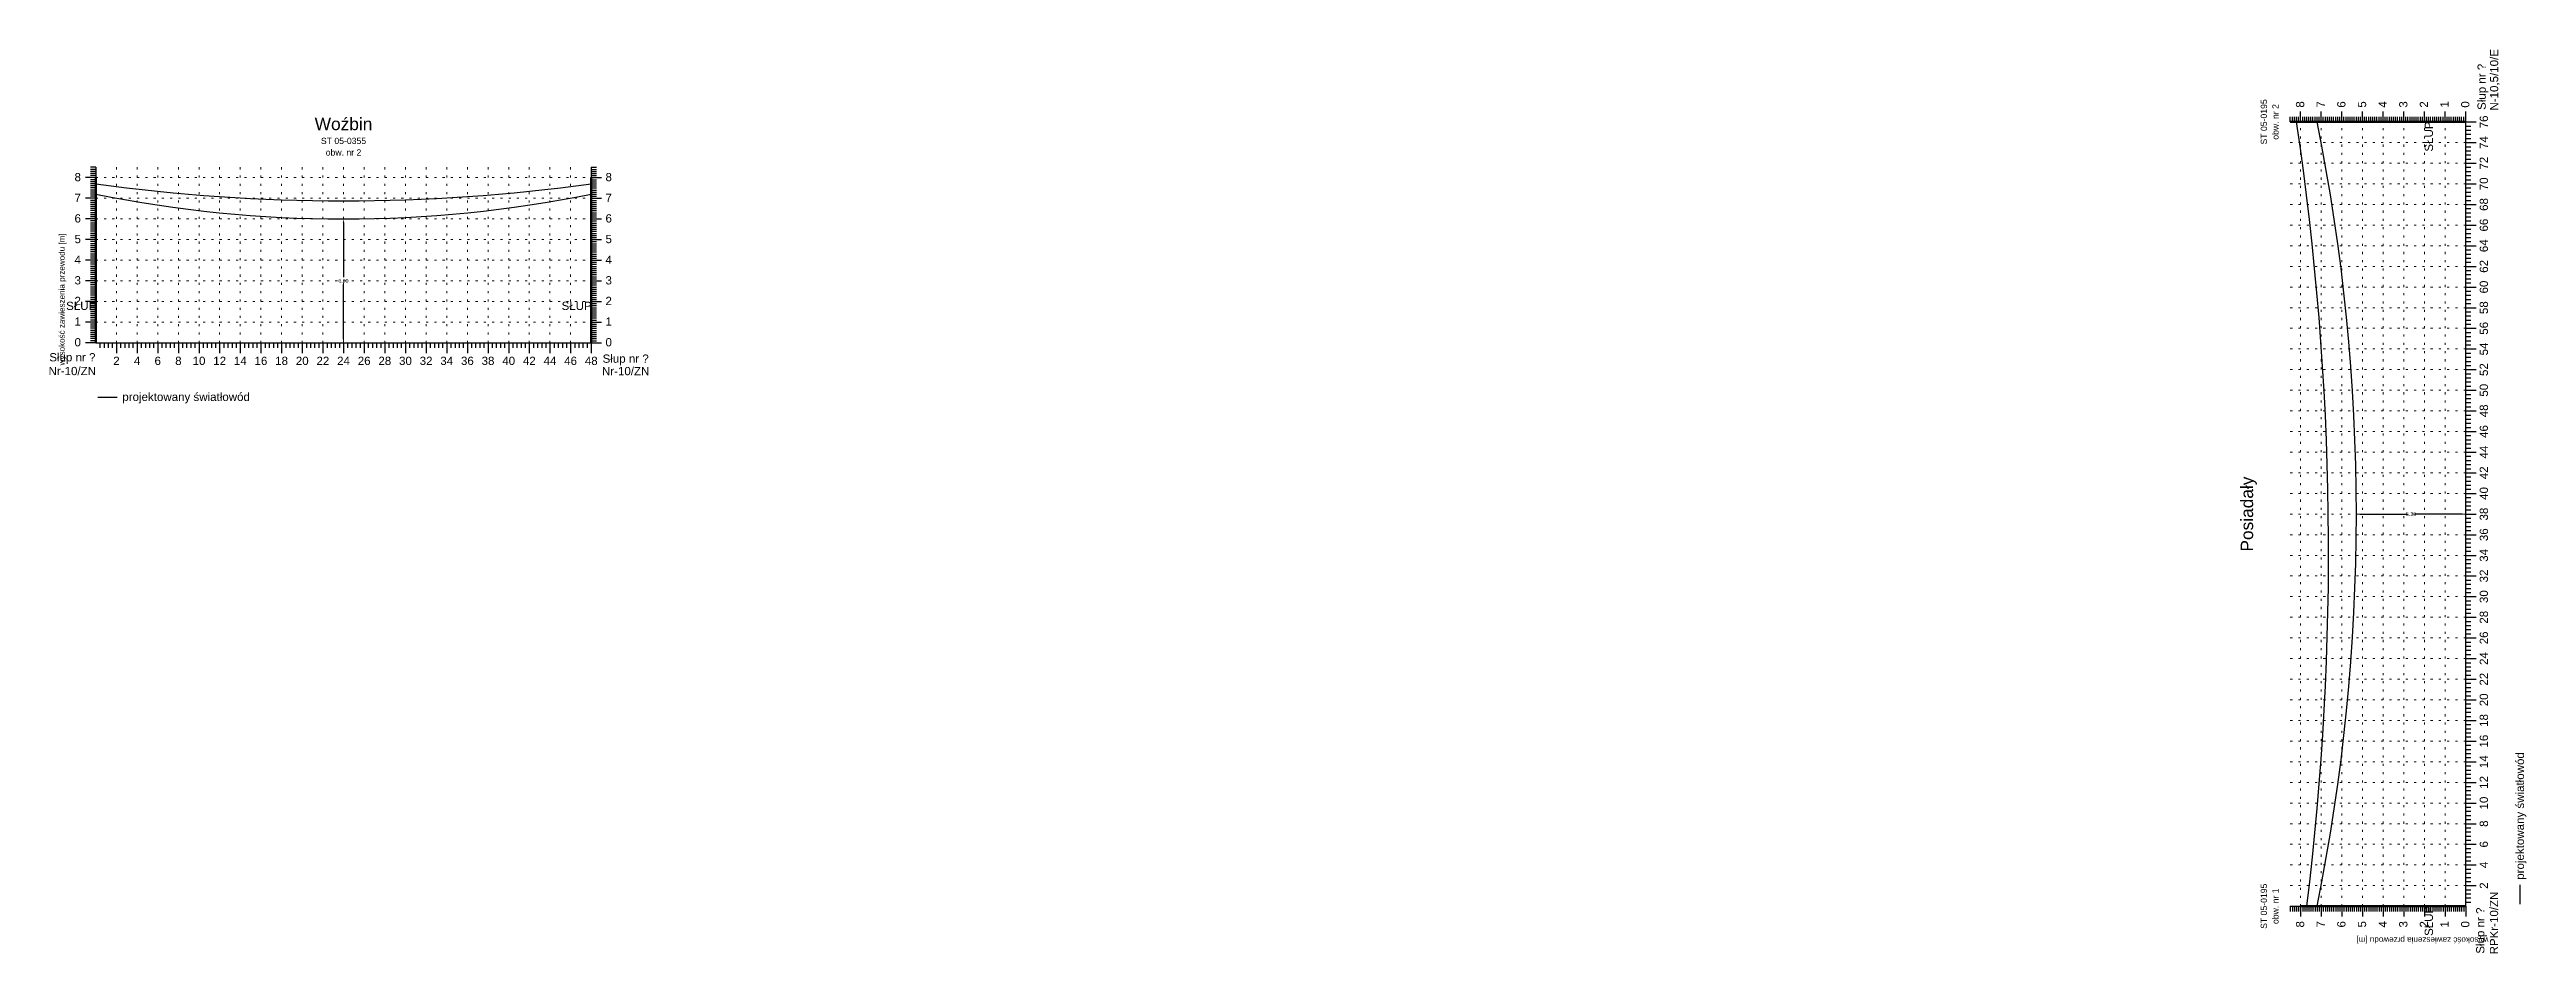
# Model space of a CAD drawing. Header units: inches. Extents: x -863 to 1426, y 1206 to 1480.
# Drawn here: x 1101 to 1221, y 1321.7 to 1365.5 of the extents above; entities that cross this region are included whole.
import ezdxf
from ezdxf.enums import TextEntityAlignment as Align

# ---------------------------------------------------------------- set-up
doc = ezdxf.new("R2010")
doc.units = ezdxf.units.IN
doc.header["$MEASUREMENT"] = 0
doc.linetypes.add('ACAD_ISO07W100', pattern=[3, 0, -3])
doc.layers.add('ramka', color=7, linetype='Continuous', plot=False)
doc.styles.get("Standard").update_dxf_attribs({"font": 'arial.ttf'})
doc.dimstyles.get("Standard").update_dxf_attribs({"dimtxt": 0.25, "dimasz": 0.18, "dimexe": 0.18, "dimexo": 0.0625, "dimgap": -0.09, "dimtad": 0, "dimtih": 1, "dimtoh": 1, "dimzin": 0, "dimdsep": 46, "dimtxsty": 'Standard', "dimcen": 0.09, "dimadec": 0, "dimazin": 0, "dimtfac": 1, "dimtofl": 0, "dimtmove": 0, "dimatfit": 3, "dimfxl": 1, "dimtolj": 1, "dimtzin": 0, "dimarcsym": 0})

msp = doc.modelspace()

# ---------------------------------------------------------------- texts
for s, p in [('N-10,5/10/E', (1219.662, 1362.56)), ('Słup nr ?', (1219.057, 1362.591)), ('8', (1210.262, 1362.701)), ('7', (1211.262, 1362.701)), ('6', (1212.262, 1362.701)), ('5', (1213.262, 1362.701)), ('4', (1214.262, 1362.701)), ('3', (1215.262, 1362.701)), ('2', (1216.262, 1362.701)), ('1', (1217.262, 1362.701)), ('0', (1218.262, 1362.701)), ('projektowany światłowód', (1220.908, 1325.296)), ('RPKr-10/ZN', (1219.657, 1321.677)), ('Słup nr ?', (1218.99, 1321.711))]:
    msp.add_text(s, height=0.4, rotation=90).set_placement(p)
for s, height, p in [('ST 05-0195', 0.3, (1208.458, 1362.011)), ('obw. nr 2', 0.3, (1209.018, 1362.011)), ('76', 0.4, (1219.164, 1362.011)), ('74', 0.4, (1219.164, 1361.011)), ('72', 0.4, (1219.164, 1360.011)), ('70', 0.4, (1219.164, 1359.011)), ('68', 0.4, (1219.164, 1358.011)), ('66', 0.4, (1219.164, 1357.011)), ('64', 0.4, (1219.164, 1356.011)), ('62', 0.4, (1219.164, 1355.011)), ('60', 0.4, (1219.164, 1354.011)), ('58', 0.4, (1219.164, 1353.011)), ('56', 0.4, (1219.164, 1352.011)), ('54', 0.4, (1219.164, 1351.011)), ('52', 0.4, (1219.164, 1350.011)), ('50', 0.4, (1219.164, 1349.011)), ('48', 0.4, (1219.164, 1348.011)), ('46', 0.4, (1219.164, 1347.011)), ('44', 0.4, (1219.164, 1346.011)), ('42', 0.4, (1219.164, 1345.011)), ('Posiadały', 0.6, (1207.788, 1343.011)), ('40', 0.4, (1219.164, 1344.011)), ('38', 0.4, (1219.164, 1343.011)), ('36', 0.4, (1219.164, 1342.011)), ('34', 0.4, (1219.164, 1341.011)), ('32', 0.4, (1219.164, 1340.011)), ('30', 0.4, (1219.164, 1339.011)), ('28', 0.4, (1219.164, 1338.011)), ('26', 0.4, (1219.164, 1337.011)), ('24', 0.4, (1219.164, 1336.011)), ('22', 0.4, (1219.164, 1335.011)), ('20', 0.4, (1219.164, 1334.011)), ('18', 0.4, (1219.164, 1333.011)), ('16', 0.4, (1219.164, 1332.011)), ('14', 0.4, (1219.164, 1331.011)), ('12', 0.4, (1219.164, 1330.011)), ('10', 0.4, (1219.164, 1329.011)), ('8', 0.4, (1219.164, 1328.011)), ('6', 0.4, (1219.164, 1327.011)), ('4', 0.4, (1219.164, 1326.011)), ('ST 05-0195', 0.3, (1208.458, 1324.011)), ('obw. nr 1', 0.3, (1209.018, 1324.011)), ('2', 0.4, (1219.164, 1325.011))]:
    msp.add_text(s, height=height, rotation=90).set_placement(p, align=Align.CENTER)
for s, height, p in [('Woźbin', 0.6, (1115.285, 1361.611)), ('ST 05-0355', 0.3, (1115.285, 1360.941)), ('obw. nr 2', 0.3, (1115.285, 1360.381)), ('2', 0.4, (1104.285, 1350.235)), ('4', 0.4, (1105.285, 1350.235)), ('6', 0.4, (1106.285, 1350.235)), ('8', 0.4, (1107.285, 1350.235)), ('10', 0.4, (1108.285, 1350.235)), ('12', 0.4, (1109.285, 1350.235)), ('14', 0.4, (1110.285, 1350.235)), ('16', 0.4, (1111.285, 1350.235)), ('18', 0.4, (1112.285, 1350.235)), ('20', 0.4, (1113.285, 1350.235)), ('22', 0.4, (1114.285, 1350.235)), ('24', 0.4, (1115.285, 1350.235)), ('26', 0.4, (1116.285, 1350.235)), ('28', 0.4, (1117.285, 1350.235)), ('30', 0.4, (1118.285, 1350.235)), ('32', 0.4, (1119.285, 1350.235)), ('34', 0.4, (1120.285, 1350.235)), ('36', 0.4, (1121.285, 1350.235)), ('38', 0.4, (1122.285, 1350.235)), ('40', 0.4, (1123.285, 1350.235)), ('42', 0.4, (1124.285, 1350.235)), ('44', 0.4, (1125.285, 1350.235)), ('46', 0.4, (1126.285, 1350.235)), ('48', 0.4, (1127.285, 1350.235))]:
    msp.add_text(s, height=height).set_placement(p, align=Align.CENTER)
for s, p in [('8', (1102.565, 1359.137)), ('7', (1102.565, 1358.137)), ('6', (1102.565, 1357.137)), ('5', (1102.565, 1356.137)), ('4', (1102.565, 1355.137)), ('3', (1102.565, 1354.137)), ('2', (1102.565, 1353.137)), ('1', (1102.565, 1352.137)), ('0', (1102.565, 1351.137))]:
    msp.add_text(s, height=0.4).set_placement(p, align=Align.RIGHT)
for s, p in [('8', (1127.975, 1359.137)), ('7', (1127.975, 1358.137)), ('6', (1127.975, 1357.137)), ('5', (1127.975, 1356.137)), ('4', (1127.975, 1355.137)), ('3', (1127.975, 1354.137)), ('2', (1127.975, 1353.137)), ('1', (1127.975, 1352.137)), ('0', (1127.975, 1351.137)), ('Nr-10/ZN', (1100.998, 1349.742)), ('Słup nr ?', (1101.032, 1350.409)), ('Nr-10/ZN', (1127.803, 1349.737)), ('Słup nr ?', (1127.834, 1350.342)), ('projektowany światłowód', (1104.57, 1348.491))]:
    msp.add_text(s, height=0.4).set_placement(p)
for s, p in [('8', (1210.262, 1323.291)), ('7', (1211.262, 1323.291)), ('6', (1212.262, 1323.291)), ('5', (1213.262, 1323.291)), ('4', (1214.262, 1323.291)), ('3', (1215.262, 1323.291)), ('2', (1216.262, 1323.291)), ('1', (1217.262, 1323.291)), ('0', (1218.262, 1323.291))]:
    msp.add_text(s, height=0.4, rotation=90).set_placement(p, align=Align.RIGHT)
at = {"attachment_point": 5}
for s, insert, char_height, width, rotation in [('SŁUP', (1216.302, 1361.303), 0.4, 1.537, 90), ('wysokość zawieszenia przewodu [m]', (1101.682, 1353.413), 0.28, 9.28, 90), ('SŁUP', (1216.302, 1323.303), 0.4, 1.537, 90), ('wysokość zawieszenia przewodu [m]', (1215.986, 1322.408), 0.28, 9.28, 180)]:
    msp.add_mtext(s, dxfattribs=dict(at, insert=insert, char_height=char_height, width=width, rotation=rotation))
at = {"char_height": 0.4, "width": 1.537, "attachment_point": 5}
for insert in [(1102.577, 1353.097), (1126.577, 1353.097)]:
    msp.add_mtext('SŁUP', dxfattribs=dict(at, insert=insert))

# ---------------------------------------------------------------- blocks, each defined once
blk = doc.blocks.new('*D23')
at = {"color": 0, "lineweight": -2}
for p, q in [((1115.28, 1357.13), (1115.28, 1354.49)), ((1115.34, 1357.31), (1115.46, 1357.31)), ((1115.28, 1351.49), (1115.28, 1354.13)), ((1115.19, 1351.31), (1115.46, 1351.31))]:
    blk.add_line(p, q, dxfattribs=at)
at = {"color": 0}
for points in [[(1115.31, 1357.13), (1115.25, 1357.13), (1115.28, 1357.31)], [(1115.31, 1351.49), (1115.25, 1351.49), (1115.28, 1351.31)]]:
    blk.add_solid(points, dxfattribs=at)
at = {"layer": 'Defpoints', "color": 0}
for p in [(1115.28, 1357.31), (1115.13, 1351.31), (1115.28, 1351.31)]:
    blk.add_point(p, dxfattribs=at)
at = {"color": 0, "lineweight": 25, "insert": (1115.28, 1354.31), "char_height": 0.18, "attachment_point": 5}
blk.add_mtext('\\A1;6.00', dxfattribs=at)
blk = doc.blocks.new('*D24')
at = {"color": 0, "lineweight": -2}
for p, q in [((1212.79, 1343.07), (1212.79, 1343.19)), ((1212.97, 1343.01), (1215.26, 1343.01)), ((1217.91, 1343.01), (1215.62, 1343.01)), ((1218.09, 1342.92), (1218.09, 1343.19))]:
    blk.add_line(p, q, dxfattribs=at)
at = {"color": 0}
for points in [[(1212.97, 1343.04), (1212.97, 1342.98), (1212.79, 1343.01)], [(1217.91, 1343.04), (1217.91, 1342.98), (1218.09, 1343.01)]]:
    blk.add_solid(points, dxfattribs=at)
at = {"layer": 'Defpoints', "color": 0}
for p in [(1212.79, 1343), (1218.09, 1343.01), (1218.09, 1342.85)]:
    blk.add_point(p, dxfattribs=at)
at = {"color": 0, "lineweight": 25, "insert": (1215.44, 1343.01), "char_height": 0.18, "attachment_point": 5}
blk.add_mtext('\\A1;5.30', dxfattribs=at)

# ---------------------------------------------------------------- dimensions: what is measured, and where the dimension line sits
at = {"lineweight": 25}
for base, p1, p2, angle, text, picture, middle in [((1115.285, 1351.311), (1115.277, 1357.311), (1115.127, 1351.311), 90, '6.00', '*D23', (1115.285, 1354.311)), ((1218.088, 1343.011), (1212.788, 1343.003), (1218.088, 1342.853), 180, '5.30', '*D24', (1215.438, 1343.011))]:
    dim = msp.add_linear_dim(base=base, p1=p1, p2=p2, angle=angle, text=text, dimstyle='Standard', dxfattribs=at)
    dim.commit()
    dim.dimension.update_dxf_attribs({"geometry": picture, "text_midpoint": middle})

# ---------------------------------------------------------------- linework, layer by layer
for p, q in [((1209.588, 1362.011), (1209.588, 1362.261)), ((1209.588, 1362.011), (1218.088, 1362.011)), ((1209.688, 1362.011), (1209.688, 1362.261)), ((1209.788, 1362.011), (1209.788, 1362.261)), ((1209.888, 1362.011), (1209.888, 1362.261)), ((1209.988, 1362.011), (1209.988, 1362.261)), ((1210.088, 1362.011), (1210.088, 1362.511)), ((1210.188, 1362.011), (1210.188, 1362.261)), ((1210.288, 1362.011), (1210.288, 1362.261)), ((1210.388, 1362.011), (1210.388, 1362.261)), ((1210.488, 1362.011), (1210.488, 1362.261)), ((1210.588, 1362.011), (1210.588, 1362.261)), ((1210.688, 1362.011), (1210.688, 1362.261)), ((1210.788, 1362.011), (1210.788, 1362.261)), ((1210.888, 1362.011), (1210.888, 1362.261)), ((1210.988, 1362.011), (1210.988, 1362.261)), ((1211.088, 1362.011), (1211.088, 1362.511)), ((1211.188, 1362.011), (1211.188, 1362.261)), ((1211.288, 1362.011), (1211.288, 1362.261)), ((1211.388, 1362.011), (1211.388, 1362.261)), ((1211.488, 1362.011), (1211.488, 1362.261)), ((1211.588, 1362.011), (1211.588, 1362.261)), ((1211.688, 1362.011), (1211.688, 1362.261)), ((1211.788, 1362.011), (1211.788, 1362.261)), ((1211.888, 1362.011), (1211.888, 1362.261)), ((1211.988, 1362.011), (1211.988, 1362.261)), ((1212.088, 1362.011), (1212.088, 1362.511)), ((1212.188, 1362.011), (1212.188, 1362.261)), ((1212.288, 1362.011), (1212.288, 1362.261)), ((1212.388, 1362.011), (1212.388, 1362.261)), ((1212.488, 1362.011), (1212.488, 1362.261)), ((1212.588, 1362.011), (1212.588, 1362.261)), ((1212.688, 1362.011), (1212.688, 1362.261)), ((1212.788, 1362.011), (1212.788, 1362.261)), ((1212.888, 1362.011), (1212.888, 1362.261)), ((1212.988, 1362.011), (1212.988, 1362.261)), ((1213.088, 1362.011), (1213.088, 1362.511)), ((1213.188, 1362.011), (1213.188, 1362.261)), ((1213.288, 1362.011), (1213.288, 1362.261)), ((1213.388, 1362.011), (1213.388, 1362.261)), ((1213.488, 1362.011), (1213.488, 1362.261)), ((1213.588, 1362.011), (1213.588, 1362.261)), ((1213.688, 1362.011), (1213.688, 1362.261)), ((1213.788, 1362.011), (1213.788, 1362.261)), ((1213.888, 1362.011), (1213.888, 1362.261)), ((1213.988, 1362.011), (1213.988, 1362.261)), ((1214.088, 1362.011), (1214.088, 1362.511)), ((1214.188, 1362.011), (1214.188, 1362.261)), ((1214.288, 1362.011), (1214.288, 1362.261)), ((1214.388, 1362.011), (1214.388, 1362.261)), ((1214.488, 1362.011), (1214.488, 1362.261)), ((1214.588, 1362.011), (1214.588, 1362.261)), ((1214.688, 1362.011), (1214.688, 1362.261)), ((1214.788, 1362.011), (1214.788, 1362.261)), ((1214.888, 1362.011), (1214.888, 1362.261)), ((1214.988, 1362.011), (1214.988, 1362.261)), ((1215.088, 1362.011), (1215.088, 1362.511)), ((1215.188, 1362.011), (1215.188, 1362.261)), ((1215.288, 1362.011), (1215.288, 1362.261)), ((1215.388, 1362.011), (1215.388, 1362.261)), ((1215.488, 1362.011), (1215.488, 1362.261)), ((1215.588, 1362.011), (1215.588, 1362.261)), ((1215.688, 1362.011), (1215.688, 1362.261)), ((1215.788, 1362.011), (1215.788, 1362.261)), ((1215.888, 1362.011), (1215.888, 1362.261)), ((1215.988, 1362.011), (1215.988, 1362.261)), ((1216.088, 1362.011), (1216.088, 1362.511)), ((1216.188, 1362.011), (1216.188, 1362.261)), ((1216.288, 1362.011), (1216.288, 1362.261)), ((1216.388, 1362.011), (1216.388, 1362.261)), ((1216.488, 1362.011), (1216.488, 1362.261)), ((1216.588, 1362.011), (1216.588, 1362.261)), ((1216.688, 1362.011), (1216.688, 1362.261)), ((1216.788, 1362.011), (1216.788, 1362.261)), ((1216.888, 1362.011), (1216.888, 1362.261)), ((1216.988, 1362.011), (1216.988, 1362.261)), ((1217.088, 1362.011), (1217.088, 1362.511)), ((1217.188, 1362.011), (1217.188, 1362.261)), ((1217.288, 1362.011), (1217.288, 1362.261)), ((1217.388, 1362.011), (1217.388, 1362.261)), ((1217.488, 1362.011), (1217.488, 1362.261)), ((1217.588, 1362.011), (1217.588, 1362.261)), ((1217.688, 1362.011), (1217.688, 1362.261)), ((1217.788, 1362.011), (1217.788, 1362.261)), ((1217.888, 1362.011), (1217.888, 1362.261)), ((1217.988, 1362.011), (1217.988, 1362.261)), ((1218.088, 1362.011), (1218.088, 1362.511)), ((1218.088, 1324.011), (1218.088, 1362.011)), ((1218.088, 1362.011), (1218.588, 1362.011)), ((1218.088, 1361.811), (1218.338, 1361.811)), ((1218.088, 1361.611), (1218.338, 1361.611)), ((1218.088, 1361.411), (1218.338, 1361.411)), ((1218.088, 1361.211), (1218.338, 1361.211)), ((1218.088, 1361.011), (1218.588, 1361.011)), ((1218.088, 1360.811), (1218.338, 1360.811)), ((1103.285, 1359.811), (1103.035, 1359.811)), ((1103.285, 1359.711), (1103.035, 1359.711)), ((1103.285, 1359.611), (1103.035, 1359.611)), ((1103.285, 1359.511), (1103.035, 1359.511)), ((1103.285, 1359.811), (1103.285, 1351.311)), ((1127.285, 1359.811), (1127.285, 1351.311)), ((1127.285, 1359.811), (1127.535, 1359.811)), ((1127.285, 1359.711), (1127.535, 1359.711)), ((1127.285, 1359.611), (1127.535, 1359.611)), ((1127.285, 1359.511), (1127.535, 1359.511)), ((1218.088, 1360.611), (1218.338, 1360.611)), ((1218.088, 1360.411), (1218.338, 1360.411)), ((1218.088, 1360.211), (1218.338, 1360.211)), ((1218.088, 1360.011), (1218.588, 1360.011)), ((1218.088, 1359.811), (1218.338, 1359.811)), ((1218.088, 1359.611), (1218.338, 1359.611)), ((1103.285, 1359.311), (1102.785, 1359.311)), ((1103.285, 1358.311), (1102.785, 1358.311)), ((1103.285, 1359.411), (1103.035, 1359.411)), ((1103.285, 1359.211), (1103.035, 1359.211)), ((1103.285, 1359.111), (1103.035, 1359.111)), ((1103.285, 1359.011), (1103.035, 1359.011)), ((1103.285, 1358.911), (1103.035, 1358.911)), ((1103.285, 1358.811), (1103.035, 1358.811)), ((1103.285, 1358.711), (1103.035, 1358.711)), ((1103.285, 1358.611), (1103.035, 1358.611)), ((1103.285, 1358.511), (1103.035, 1358.511)), ((1103.285, 1358.411), (1103.035, 1358.411)), ((1127.285, 1359.411), (1127.535, 1359.411)), ((1127.285, 1359.311), (1127.785, 1359.311)), ((1127.285, 1359.211), (1127.535, 1359.211)), ((1127.285, 1359.111), (1127.535, 1359.111)), ((1127.285, 1359.011), (1127.535, 1359.011)), ((1127.285, 1358.911), (1127.535, 1358.911)), ((1127.285, 1358.811), (1127.535, 1358.811)), ((1127.285, 1358.711), (1127.535, 1358.711)), ((1127.285, 1358.611), (1127.535, 1358.611)), ((1127.285, 1358.511), (1127.535, 1358.511)), ((1127.285, 1358.411), (1127.535, 1358.411)), ((1127.285, 1358.311), (1127.785, 1358.311)), ((1218.088, 1359.411), (1218.338, 1359.411)), ((1218.088, 1359.211), (1218.338, 1359.211)), ((1218.088, 1359.011), (1218.588, 1359.011)), ((1218.088, 1358.811), (1218.338, 1358.811)), ((1218.088, 1358.611), (1218.338, 1358.611)), ((1218.088, 1358.411), (1218.338, 1358.411)), ((1103.285, 1357.311), (1102.785, 1357.311)), ((1103.285, 1358.211), (1103.035, 1358.211)), ((1103.285, 1358.111), (1103.035, 1358.111)), ((1103.285, 1358.011), (1103.035, 1358.011)), ((1103.285, 1357.911), (1103.035, 1357.911)), ((1103.285, 1357.811), (1103.035, 1357.811)), ((1103.285, 1357.711), (1103.035, 1357.711)), ((1103.285, 1357.611), (1103.035, 1357.611)), ((1103.285, 1357.511), (1103.035, 1357.511)), ((1103.285, 1357.411), (1103.035, 1357.411)), ((1103.285, 1357.211), (1103.035, 1357.211)), ((1103.285, 1357.111), (1103.035, 1357.111)), ((1127.285, 1358.211), (1127.535, 1358.211)), ((1127.285, 1358.111), (1127.535, 1358.111)), ((1127.285, 1358.011), (1127.535, 1358.011)), ((1127.285, 1357.911), (1127.535, 1357.911)), ((1127.285, 1357.811), (1127.535, 1357.811)), ((1127.285, 1357.711), (1127.535, 1357.711)), ((1127.285, 1357.611), (1127.535, 1357.611)), ((1127.285, 1357.511), (1127.535, 1357.511)), ((1127.285, 1357.411), (1127.535, 1357.411)), ((1127.285, 1357.311), (1127.785, 1357.311)), ((1127.285, 1357.211), (1127.535, 1357.211)), ((1127.285, 1357.111), (1127.535, 1357.111)), ((1218.088, 1358.211), (1218.338, 1358.211)), ((1218.088, 1358.011), (1218.588, 1358.011)), ((1218.088, 1357.811), (1218.338, 1357.811)), ((1218.088, 1357.611), (1218.338, 1357.611)), ((1218.088, 1357.411), (1218.338, 1357.411)), ((1218.088, 1357.211), (1218.338, 1357.211)), ((1103.285, 1356.311), (1102.785, 1356.311)), ((1103.285, 1357.011), (1103.035, 1357.011)), ((1103.285, 1356.911), (1103.035, 1356.911)), ((1103.285, 1356.811), (1103.035, 1356.811)), ((1103.285, 1356.711), (1103.035, 1356.711)), ((1103.285, 1356.611), (1103.035, 1356.611)), ((1103.285, 1356.511), (1103.035, 1356.511)), ((1103.285, 1356.411), (1103.035, 1356.411)), ((1103.285, 1356.211), (1103.035, 1356.211)), ((1103.285, 1356.111), (1103.035, 1356.111)), ((1103.285, 1356.011), (1103.035, 1356.011)), ((1103.285, 1355.911), (1103.035, 1355.911)), ((1127.285, 1357.011), (1127.535, 1357.011)), ((1127.285, 1356.911), (1127.535, 1356.911)), ((1127.285, 1356.811), (1127.535, 1356.811)), ((1127.285, 1356.711), (1127.535, 1356.711)), ((1127.285, 1356.611), (1127.535, 1356.611)), ((1127.285, 1356.511), (1127.535, 1356.511)), ((1127.285, 1356.411), (1127.535, 1356.411)), ((1127.285, 1356.311), (1127.785, 1356.311)), ((1127.285, 1356.211), (1127.535, 1356.211)), ((1127.285, 1356.111), (1127.535, 1356.111)), ((1127.285, 1356.011), (1127.535, 1356.011)), ((1127.285, 1355.911), (1127.535, 1355.911)), ((1218.088, 1357.011), (1218.588, 1357.011)), ((1218.088, 1356.811), (1218.338, 1356.811)), ((1218.088, 1356.611), (1218.338, 1356.611)), ((1218.088, 1356.411), (1218.338, 1356.411)), ((1218.088, 1356.211), (1218.338, 1356.211)), ((1218.088, 1356.011), (1218.588, 1356.011)), ((1103.285, 1355.311), (1102.785, 1355.311)), ((1103.285, 1355.811), (1103.035, 1355.811)), ((1103.285, 1355.711), (1103.035, 1355.711)), ((1103.285, 1355.611), (1103.035, 1355.611)), ((1103.285, 1355.511), (1103.035, 1355.511)), ((1103.285, 1355.411), (1103.035, 1355.411)), ((1103.285, 1355.211), (1103.035, 1355.211)), ((1103.285, 1355.111), (1103.035, 1355.111)), ((1103.285, 1355.011), (1103.035, 1355.011)), ((1103.285, 1354.911), (1103.035, 1354.911)), ((1103.285, 1354.811), (1103.035, 1354.811)), ((1103.285, 1354.711), (1103.035, 1354.711)), ((1127.285, 1355.811), (1127.535, 1355.811)), ((1127.285, 1355.711), (1127.535, 1355.711)), ((1127.285, 1355.611), (1127.535, 1355.611)), ((1127.285, 1355.511), (1127.535, 1355.511)), ((1127.285, 1355.411), (1127.535, 1355.411)), ((1127.285, 1355.311), (1127.785, 1355.311)), ((1127.285, 1355.211), (1127.535, 1355.211)), ((1127.285, 1355.111), (1127.535, 1355.111)), ((1127.285, 1355.011), (1127.535, 1355.011)), ((1127.285, 1354.911), (1127.535, 1354.911)), ((1127.285, 1354.811), (1127.535, 1354.811)), ((1127.285, 1354.711), (1127.535, 1354.711)), ((1218.088, 1355.811), (1218.338, 1355.811)), ((1218.088, 1355.611), (1218.338, 1355.611)), ((1218.088, 1355.411), (1218.338, 1355.411)), ((1218.088, 1355.211), (1218.338, 1355.211)), ((1218.088, 1355.011), (1218.588, 1355.011)), ((1218.088, 1354.811), (1218.338, 1354.811)), ((1103.285, 1354.311), (1102.785, 1354.311)), ((1103.285, 1354.611), (1103.035, 1354.611)), ((1103.285, 1354.511), (1103.035, 1354.511)), ((1103.285, 1354.411), (1103.035, 1354.411)), ((1103.285, 1354.211), (1103.035, 1354.211)), ((1103.285, 1354.111), (1103.035, 1354.111)), ((1103.285, 1354.011), (1103.035, 1354.011)), ((1103.285, 1353.911), (1103.035, 1353.911)), ((1103.285, 1353.811), (1103.035, 1353.811)), ((1103.285, 1353.711), (1103.035, 1353.711)), ((1103.285, 1353.611), (1103.035, 1353.611)), ((1103.285, 1353.511), (1103.035, 1353.511)), ((1127.285, 1354.611), (1127.535, 1354.611)), ((1127.285, 1354.511), (1127.535, 1354.511)), ((1127.285, 1354.411), (1127.535, 1354.411)), ((1127.285, 1354.311), (1127.785, 1354.311)), ((1127.285, 1354.211), (1127.535, 1354.211)), ((1127.285, 1354.111), (1127.535, 1354.111)), ((1127.285, 1354.011), (1127.535, 1354.011)), ((1127.285, 1353.911), (1127.535, 1353.911)), ((1127.285, 1353.811), (1127.535, 1353.811)), ((1127.285, 1353.711), (1127.535, 1353.711)), ((1127.285, 1353.611), (1127.535, 1353.611)), ((1127.285, 1353.511), (1127.535, 1353.511)), ((1218.088, 1354.611), (1218.338, 1354.611)), ((1218.088, 1354.411), (1218.338, 1354.411)), ((1218.088, 1354.211), (1218.338, 1354.211)), ((1218.088, 1354.011), (1218.588, 1354.011)), ((1218.088, 1353.811), (1218.338, 1353.811)), ((1218.088, 1353.611), (1218.338, 1353.611)), ((1103.285, 1353.311), (1102.785, 1353.311)), ((1103.285, 1352.311), (1102.785, 1352.311)), ((1103.285, 1353.411), (1103.035, 1353.411)), ((1103.285, 1353.211), (1103.035, 1353.211)), ((1103.285, 1353.111), (1103.035, 1353.111)), ((1103.285, 1353.011), (1103.035, 1353.011)), ((1103.285, 1352.911), (1103.035, 1352.911)), ((1103.285, 1352.811), (1103.035, 1352.811)), ((1103.285, 1352.711), (1103.035, 1352.711)), ((1103.285, 1352.611), (1103.035, 1352.611)), ((1103.285, 1352.511), (1103.035, 1352.511)), ((1103.285, 1352.411), (1103.035, 1352.411)), ((1127.285, 1353.411), (1127.535, 1353.411)), ((1127.285, 1353.311), (1127.785, 1353.311)), ((1127.285, 1353.211), (1127.535, 1353.211)), ((1127.285, 1353.111), (1127.535, 1353.111)), ((1127.285, 1353.011), (1127.535, 1353.011)), ((1127.285, 1352.911), (1127.535, 1352.911)), ((1127.285, 1352.811), (1127.535, 1352.811)), ((1127.285, 1352.711), (1127.535, 1352.711)), ((1127.285, 1352.611), (1127.535, 1352.611)), ((1127.285, 1352.511), (1127.535, 1352.511)), ((1127.285, 1352.411), (1127.535, 1352.411)), ((1127.285, 1352.311), (1127.785, 1352.311)), ((1218.088, 1353.411), (1218.338, 1353.411)), ((1218.088, 1353.211), (1218.338, 1353.211)), ((1218.088, 1353.011), (1218.588, 1353.011)), ((1218.088, 1352.811), (1218.338, 1352.811)), ((1218.088, 1352.611), (1218.338, 1352.611)), ((1218.088, 1352.411), (1218.338, 1352.411)), ((1103.285, 1351.311), (1102.785, 1351.311)), ((1103.285, 1352.211), (1103.035, 1352.211)), ((1103.285, 1352.111), (1103.035, 1352.111)), ((1103.285, 1352.011), (1103.035, 1352.011)), ((1103.285, 1351.911), (1103.035, 1351.911)), ((1103.285, 1351.811), (1103.035, 1351.811)), ((1103.285, 1351.711), (1103.035, 1351.711)), ((1103.285, 1351.611), (1103.035, 1351.611)), ((1103.285, 1351.511), (1103.035, 1351.511)), ((1103.285, 1351.411), (1103.035, 1351.411)), ((1103.285, 1351.311), (1127.285, 1351.311)), ((1103.485, 1351.311), (1103.485, 1351.061)), ((1103.685, 1351.311), (1103.685, 1351.061)), ((1103.885, 1351.311), (1103.885, 1351.061)), ((1104.085, 1351.311), (1104.085, 1351.061)), ((1104.285, 1351.311), (1104.285, 1350.811)), ((1104.485, 1351.311), (1104.485, 1351.061)), ((1104.685, 1351.311), (1104.685, 1351.061)), ((1104.885, 1351.311), (1104.885, 1351.061)), ((1105.085, 1351.311), (1105.085, 1351.061)), ((1105.285, 1351.311), (1105.285, 1350.811)), ((1105.485, 1351.311), (1105.485, 1351.061)), ((1105.685, 1351.311), (1105.685, 1351.061)), ((1105.885, 1351.311), (1105.885, 1351.061)), ((1106.085, 1351.311), (1106.085, 1351.061)), ((1106.285, 1351.311), (1106.285, 1350.811)), ((1106.485, 1351.311), (1106.485, 1351.061)), ((1106.685, 1351.311), (1106.685, 1351.061)), ((1106.885, 1351.311), (1106.885, 1351.061)), ((1107.085, 1351.311), (1107.085, 1351.061)), ((1107.285, 1351.311), (1107.285, 1350.811)), ((1107.485, 1351.311), (1107.485, 1351.061)), ((1107.685, 1351.311), (1107.685, 1351.061)), ((1107.885, 1351.311), (1107.885, 1351.061)), ((1108.085, 1351.311), (1108.085, 1351.061)), ((1108.285, 1351.311), (1108.285, 1350.811)), ((1108.485, 1351.311), (1108.485, 1351.061)), ((1108.685, 1351.311), (1108.685, 1351.061)), ((1108.885, 1351.311), (1108.885, 1351.061)), ((1109.085, 1351.311), (1109.085, 1351.061)), ((1109.285, 1351.311), (1109.285, 1350.811)), ((1109.485, 1351.311), (1109.485, 1351.061)), ((1109.685, 1351.311), (1109.685, 1351.061)), ((1109.885, 1351.311), (1109.885, 1351.061)), ((1110.085, 1351.311), (1110.085, 1351.061)), ((1110.285, 1351.311), (1110.285, 1350.811)), ((1110.485, 1351.311), (1110.485, 1351.061)), ((1110.685, 1351.311), (1110.685, 1351.061)), ((1110.885, 1351.311), (1110.885, 1351.061)), ((1111.085, 1351.311), (1111.085, 1351.061)), ((1111.285, 1351.311), (1111.285, 1350.811)), ((1111.485, 1351.311), (1111.485, 1351.061)), ((1111.685, 1351.311), (1111.685, 1351.061)), ((1111.885, 1351.311), (1111.885, 1351.061)), ((1112.085, 1351.311), (1112.085, 1351.061)), ((1112.285, 1351.311), (1112.285, 1350.811)), ((1112.485, 1351.311), (1112.485, 1351.061)), ((1112.685, 1351.311), (1112.685, 1351.061)), ((1112.885, 1351.311), (1112.885, 1351.061)), ((1113.085, 1351.311), (1113.085, 1351.061)), ((1113.285, 1351.311), (1113.285, 1350.811)), ((1113.485, 1351.311), (1113.485, 1351.061)), ((1113.685, 1351.311), (1113.685, 1351.061)), ((1113.885, 1351.311), (1113.885, 1351.061)), ((1114.085, 1351.311), (1114.085, 1351.061)), ((1114.285, 1351.311), (1114.285, 1350.811)), ((1114.485, 1351.311), (1114.485, 1351.061)), ((1114.685, 1351.311), (1114.685, 1351.061)), ((1114.885, 1351.311), (1114.885, 1351.061)), ((1115.085, 1351.311), (1115.085, 1351.061)), ((1115.285, 1351.311), (1115.285, 1350.811)), ((1115.485, 1351.311), (1115.485, 1351.061)), ((1115.685, 1351.311), (1115.685, 1351.061)), ((1115.885, 1351.311), (1115.885, 1351.061)), ((1116.085, 1351.311), (1116.085, 1351.061)), ((1116.285, 1351.311), (1116.285, 1350.811)), ((1116.485, 1351.311), (1116.485, 1351.061)), ((1116.685, 1351.311), (1116.685, 1351.061)), ((1116.885, 1351.311), (1116.885, 1351.061)), ((1117.085, 1351.311), (1117.085, 1351.061)), ((1117.285, 1351.311), (1117.285, 1350.811)), ((1117.485, 1351.311), (1117.485, 1351.061)), ((1117.685, 1351.311), (1117.685, 1351.061)), ((1117.885, 1351.311), (1117.885, 1351.061)), ((1118.085, 1351.311), (1118.085, 1351.061)), ((1118.285, 1351.311), (1118.285, 1350.811)), ((1118.485, 1351.311), (1118.485, 1351.061)), ((1118.685, 1351.311), (1118.685, 1351.061)), ((1118.885, 1351.311), (1118.885, 1351.061)), ((1119.085, 1351.311), (1119.085, 1351.061)), ((1119.285, 1351.311), (1119.285, 1350.811)), ((1119.485, 1351.311), (1119.485, 1351.061)), ((1119.685, 1351.311), (1119.685, 1351.061)), ((1119.885, 1351.311), (1119.885, 1351.061)), ((1120.085, 1351.311), (1120.085, 1351.061)), ((1120.285, 1351.311), (1120.285, 1350.811)), ((1120.485, 1351.311), (1120.485, 1351.061)), ((1120.685, 1351.311), (1120.685, 1351.061)), ((1120.885, 1351.311), (1120.885, 1351.061)), ((1121.085, 1351.311), (1121.085, 1351.061)), ((1121.285, 1351.311), (1121.285, 1350.811)), ((1121.485, 1351.311), (1121.485, 1351.061)), ((1121.685, 1351.311), (1121.685, 1351.061)), ((1121.885, 1351.311), (1121.885, 1351.061)), ((1122.085, 1351.311), (1122.085, 1351.061)), ((1122.285, 1351.311), (1122.285, 1350.811)), ((1122.485, 1351.311), (1122.485, 1351.061)), ((1122.685, 1351.311), (1122.685, 1351.061)), ((1122.885, 1351.311), (1122.885, 1351.061)), ((1123.085, 1351.311), (1123.085, 1351.061)), ((1123.285, 1351.311), (1123.285, 1350.811)), ((1123.485, 1351.311), (1123.485, 1351.061)), ((1123.685, 1351.311), (1123.685, 1351.061)), ((1123.885, 1351.311), (1123.885, 1351.061)), ((1124.085, 1351.311), (1124.085, 1351.061)), ((1124.285, 1351.311), (1124.285, 1350.811)), ((1124.485, 1351.311), (1124.485, 1351.061)), ((1124.685, 1351.311), (1124.685, 1351.061)), ((1124.885, 1351.311), (1124.885, 1351.061)), ((1125.085, 1351.311), (1125.085, 1351.061)), ((1125.285, 1351.311), (1125.285, 1350.811)), ((1125.485, 1351.311), (1125.485, 1351.061)), ((1125.685, 1351.311), (1125.685, 1351.061)), ((1125.885, 1351.311), (1125.885, 1351.061)), ((1126.085, 1351.311), (1126.085, 1351.061)), ((1126.285, 1351.311), (1126.285, 1350.811)), ((1126.485, 1351.311), (1126.485, 1351.061)), ((1126.685, 1351.311), (1126.685, 1351.061)), ((1126.885, 1351.311), (1126.885, 1351.061)), ((1127.085, 1351.311), (1127.085, 1351.061)), ((1127.285, 1352.211), (1127.535, 1352.211)), ((1127.285, 1352.111), (1127.535, 1352.111)), ((1127.285, 1352.011), (1127.535, 1352.011)), ((1127.285, 1351.911), (1127.535, 1351.911)), ((1127.285, 1351.811), (1127.535, 1351.811)), ((1127.285, 1351.711), (1127.535, 1351.711)), ((1127.285, 1351.611), (1127.535, 1351.611)), ((1127.285, 1351.511), (1127.535, 1351.511)), ((1127.285, 1351.411), (1127.535, 1351.411)), ((1127.285, 1351.311), (1127.785, 1351.311)), ((1127.285, 1351.311), (1127.285, 1350.811)), ((1218.088, 1352.211), (1218.338, 1352.211)), ((1218.088, 1352.011), (1218.588, 1352.011)), ((1218.088, 1351.811), (1218.338, 1351.811)), ((1218.088, 1351.611), (1218.338, 1351.611)), ((1218.088, 1351.411), (1218.338, 1351.411)), ((1218.088, 1351.211), (1218.338, 1351.211)), ((1218.088, 1351.011), (1218.588, 1351.011)), ((1218.088, 1350.811), (1218.338, 1350.811)), ((1218.088, 1350.611), (1218.338, 1350.611)), ((1218.088, 1350.411), (1218.338, 1350.411)), ((1218.088, 1350.211), (1218.338, 1350.211)), ((1218.088, 1350.011), (1218.588, 1350.011)), ((1218.088, 1349.811), (1218.338, 1349.811)), ((1218.088, 1349.611), (1218.338, 1349.611)), ((1218.088, 1349.411), (1218.338, 1349.411)), ((1218.088, 1349.211), (1218.338, 1349.211)), ((1218.088, 1349.011), (1218.588, 1349.011)), ((1218.088, 1348.811), (1218.338, 1348.811)), ((1218.088, 1348.611), (1218.338, 1348.611)), ((1218.088, 1348.411), (1218.338, 1348.411)), ((1218.088, 1348.211), (1218.338, 1348.211)), ((1218.088, 1348.011), (1218.588, 1348.011)), ((1218.088, 1347.811), (1218.338, 1347.811)), ((1218.088, 1347.611), (1218.338, 1347.611)), ((1218.088, 1347.411), (1218.338, 1347.411)), ((1218.088, 1347.211), (1218.338, 1347.211)), ((1218.088, 1347.011), (1218.588, 1347.011)), ((1218.088, 1346.811), (1218.338, 1346.811)), ((1218.088, 1346.611), (1218.338, 1346.611)), ((1218.088, 1346.411), (1218.338, 1346.411)), ((1218.088, 1346.211), (1218.338, 1346.211)), ((1218.088, 1346.011), (1218.588, 1346.011)), ((1218.088, 1345.811), (1218.338, 1345.811)), ((1218.088, 1345.611), (1218.338, 1345.611)), ((1218.088, 1345.411), (1218.338, 1345.411)), ((1218.088, 1345.211), (1218.338, 1345.211)), ((1218.088, 1345.011), (1218.588, 1345.011)), ((1218.088, 1344.811), (1218.338, 1344.811)), ((1218.088, 1344.611), (1218.338, 1344.611)), ((1218.088, 1344.411), (1218.338, 1344.411)), ((1218.088, 1344.211), (1218.338, 1344.211)), ((1218.088, 1344.011), (1218.588, 1344.011)), ((1218.088, 1343.811), (1218.338, 1343.811)), ((1218.088, 1343.611), (1218.338, 1343.611)), ((1218.088, 1343.411), (1218.338, 1343.411)), ((1218.088, 1343.211), (1218.338, 1343.211)), ((1218.088, 1343.011), (1218.588, 1343.011)), ((1218.088, 1342.811), (1218.338, 1342.811)), ((1218.088, 1342.611), (1218.338, 1342.611)), ((1218.088, 1342.411), (1218.338, 1342.411)), ((1218.088, 1342.211), (1218.338, 1342.211)), ((1218.088, 1342.011), (1218.588, 1342.011)), ((1218.088, 1341.811), (1218.338, 1341.811)), ((1218.088, 1341.611), (1218.338, 1341.611)), ((1218.088, 1341.411), (1218.338, 1341.411)), ((1218.088, 1341.211), (1218.338, 1341.211)), ((1218.088, 1341.011), (1218.588, 1341.011)), ((1218.088, 1340.811), (1218.338, 1340.811)), ((1218.088, 1340.611), (1218.338, 1340.611)), ((1218.088, 1340.411), (1218.338, 1340.411)), ((1218.088, 1340.211), (1218.338, 1340.211)), ((1218.088, 1340.011), (1218.588, 1340.011)), ((1218.088, 1339.811), (1218.338, 1339.811)), ((1218.088, 1339.611), (1218.338, 1339.611)), ((1218.088, 1339.411), (1218.338, 1339.411)), ((1218.088, 1339.211), (1218.338, 1339.211)), ((1218.088, 1339.011), (1218.588, 1339.011)), ((1218.088, 1338.811), (1218.338, 1338.811)), ((1218.088, 1338.611), (1218.338, 1338.611)), ((1218.088, 1338.411), (1218.338, 1338.411)), ((1218.088, 1338.211), (1218.338, 1338.211)), ((1218.088, 1338.011), (1218.588, 1338.011)), ((1218.088, 1337.811), (1218.338, 1337.811)), ((1218.088, 1337.611), (1218.338, 1337.611)), ((1218.088, 1337.411), (1218.338, 1337.411)), ((1218.088, 1337.211), (1218.338, 1337.211)), ((1218.088, 1337.011), (1218.588, 1337.011)), ((1218.088, 1336.811), (1218.338, 1336.811)), ((1218.088, 1336.611), (1218.338, 1336.611)), ((1218.088, 1336.411), (1218.338, 1336.411)), ((1218.088, 1336.211), (1218.338, 1336.211)), ((1218.088, 1336.011), (1218.588, 1336.011)), ((1218.088, 1335.811), (1218.338, 1335.811)), ((1218.088, 1335.611), (1218.338, 1335.611)), ((1218.088, 1335.411), (1218.338, 1335.411)), ((1218.088, 1335.211), (1218.338, 1335.211)), ((1218.088, 1335.011), (1218.588, 1335.011)), ((1218.088, 1334.811), (1218.338, 1334.811)), ((1218.088, 1334.611), (1218.338, 1334.611)), ((1218.088, 1334.411), (1218.338, 1334.411)), ((1218.088, 1334.211), (1218.338, 1334.211)), ((1218.088, 1334.011), (1218.588, 1334.011)), ((1218.088, 1333.811), (1218.338, 1333.811)), ((1218.088, 1333.611), (1218.338, 1333.611)), ((1218.088, 1333.411), (1218.338, 1333.411)), ((1218.088, 1333.211), (1218.338, 1333.211)), ((1218.088, 1333.011), (1218.588, 1333.011)), ((1218.088, 1332.811), (1218.338, 1332.811)), ((1218.088, 1332.611), (1218.338, 1332.611)), ((1218.088, 1332.411), (1218.338, 1332.411)), ((1218.088, 1332.211), (1218.338, 1332.211)), ((1218.088, 1332.011), (1218.588, 1332.011)), ((1218.088, 1331.811), (1218.338, 1331.811)), ((1218.088, 1331.611), (1218.338, 1331.611)), ((1218.088, 1331.411), (1218.338, 1331.411)), ((1218.088, 1331.211), (1218.338, 1331.211)), ((1218.088, 1331.011), (1218.588, 1331.011)), ((1218.088, 1330.811), (1218.338, 1330.811)), ((1218.088, 1330.611), (1218.338, 1330.611)), ((1218.088, 1330.411), (1218.338, 1330.411)), ((1218.088, 1330.211), (1218.338, 1330.211)), ((1218.088, 1330.011), (1218.588, 1330.011)), ((1218.088, 1329.811), (1218.338, 1329.811)), ((1218.088, 1329.611), (1218.338, 1329.611)), ((1218.088, 1329.411), (1218.338, 1329.411)), ((1218.088, 1329.211), (1218.338, 1329.211)), ((1218.088, 1329.011), (1218.588, 1329.011)), ((1218.088, 1328.811), (1218.338, 1328.811)), ((1218.088, 1328.611), (1218.338, 1328.611)), ((1218.088, 1328.411), (1218.338, 1328.411)), ((1218.088, 1328.211), (1218.338, 1328.211)), ((1218.088, 1328.011), (1218.588, 1328.011)), ((1218.088, 1327.811), (1218.338, 1327.811)), ((1218.088, 1327.611), (1218.338, 1327.611)), ((1218.088, 1327.411), (1218.338, 1327.411)), ((1218.088, 1327.211), (1218.338, 1327.211)), ((1218.088, 1327.011), (1218.588, 1327.011)), ((1218.088, 1326.811), (1218.338, 1326.811)), ((1218.088, 1326.611), (1218.338, 1326.611)), ((1218.088, 1326.411), (1218.338, 1326.411)), ((1218.088, 1326.211), (1218.338, 1326.211)), ((1218.088, 1326.011), (1218.588, 1326.011)), ((1218.088, 1325.811), (1218.338, 1325.811)), ((1218.088, 1325.611), (1218.338, 1325.611)), ((1218.088, 1325.411), (1218.338, 1325.411)), ((1218.088, 1325.211), (1218.338, 1325.211)), ((1218.088, 1325.011), (1218.588, 1325.011)), ((1218.088, 1324.811), (1218.338, 1324.811)), ((1209.588, 1324.011), (1218.088, 1324.011)), ((1209.588, 1324.011), (1209.588, 1323.761)), ((1209.688, 1324.011), (1209.688, 1323.761)), ((1209.788, 1324.011), (1209.788, 1323.761)), ((1209.888, 1324.011), (1209.888, 1323.761)), ((1209.988, 1324.011), (1209.988, 1323.761)), ((1210.088, 1324.011), (1210.088, 1323.511)), ((1210.188, 1324.011), (1210.188, 1323.761)), ((1210.288, 1324.011), (1210.288, 1323.761)), ((1210.388, 1324.011), (1210.388, 1323.761)), ((1210.488, 1324.011), (1210.488, 1323.761)), ((1210.588, 1324.011), (1210.588, 1323.761)), ((1210.688, 1324.011), (1210.688, 1323.761)), ((1210.788, 1324.011), (1210.788, 1323.761)), ((1210.888, 1324.011), (1210.888, 1323.761)), ((1210.988, 1324.011), (1210.988, 1323.761)), ((1211.088, 1324.011), (1211.088, 1323.511)), ((1211.188, 1324.011), (1211.188, 1323.761)), ((1211.288, 1324.011), (1211.288, 1323.761)), ((1211.388, 1324.011), (1211.388, 1323.761)), ((1211.488, 1324.011), (1211.488, 1323.761)), ((1211.588, 1324.011), (1211.588, 1323.761)), ((1211.688, 1324.011), (1211.688, 1323.761)), ((1211.788, 1324.011), (1211.788, 1323.761)), ((1211.888, 1324.011), (1211.888, 1323.761)), ((1211.988, 1324.011), (1211.988, 1323.761)), ((1212.088, 1324.011), (1212.088, 1323.511)), ((1212.188, 1324.011), (1212.188, 1323.761)), ((1212.288, 1324.011), (1212.288, 1323.761)), ((1212.388, 1324.011), (1212.388, 1323.761)), ((1212.488, 1324.011), (1212.488, 1323.761)), ((1212.588, 1324.011), (1212.588, 1323.761)), ((1212.688, 1324.011), (1212.688, 1323.761)), ((1212.788, 1324.011), (1212.788, 1323.761)), ((1212.888, 1324.011), (1212.888, 1323.761)), ((1212.988, 1324.011), (1212.988, 1323.761)), ((1213.088, 1324.011), (1213.088, 1323.511)), ((1213.188, 1324.011), (1213.188, 1323.761)), ((1213.288, 1324.011), (1213.288, 1323.761)), ((1213.388, 1324.011), (1213.388, 1323.761)), ((1213.488, 1324.011), (1213.488, 1323.761)), ((1213.588, 1324.011), (1213.588, 1323.761)), ((1213.688, 1324.011), (1213.688, 1323.761)), ((1213.788, 1324.011), (1213.788, 1323.761)), ((1213.888, 1324.011), (1213.888, 1323.761)), ((1213.988, 1324.011), (1213.988, 1323.761)), ((1214.088, 1324.011), (1214.088, 1323.511)), ((1214.188, 1324.011), (1214.188, 1323.761)), ((1214.288, 1324.011), (1214.288, 1323.761)), ((1214.388, 1324.011), (1214.388, 1323.761)), ((1214.488, 1324.011), (1214.488, 1323.761)), ((1214.588, 1324.011), (1214.588, 1323.761)), ((1214.688, 1324.011), (1214.688, 1323.761)), ((1214.788, 1324.011), (1214.788, 1323.761)), ((1214.888, 1324.011), (1214.888, 1323.761)), ((1214.988, 1324.011), (1214.988, 1323.761)), ((1215.088, 1324.011), (1215.088, 1323.511)), ((1215.188, 1324.011), (1215.188, 1323.761)), ((1215.288, 1324.011), (1215.288, 1323.761)), ((1215.388, 1324.011), (1215.388, 1323.761)), ((1215.488, 1324.011), (1215.488, 1323.761)), ((1215.588, 1324.011), (1215.588, 1323.761)), ((1215.688, 1324.011), (1215.688, 1323.761)), ((1215.788, 1324.011), (1215.788, 1323.761)), ((1215.888, 1324.011), (1215.888, 1323.761)), ((1215.988, 1324.011), (1215.988, 1323.761)), ((1216.088, 1324.011), (1216.088, 1323.511)), ((1216.188, 1324.011), (1216.188, 1323.761)), ((1216.288, 1324.011), (1216.288, 1323.761)), ((1216.388, 1324.011), (1216.388, 1323.761)), ((1216.488, 1324.011), (1216.488, 1323.761)), ((1216.588, 1324.011), (1216.588, 1323.761)), ((1216.688, 1324.011), (1216.688, 1323.761)), ((1216.788, 1324.011), (1216.788, 1323.761)), ((1216.888, 1324.011), (1216.888, 1323.761)), ((1216.988, 1324.011), (1216.988, 1323.761)), ((1217.088, 1324.011), (1217.088, 1323.511)), ((1217.188, 1324.011), (1217.188, 1323.761)), ((1217.288, 1324.011), (1217.288, 1323.761)), ((1217.388, 1324.011), (1217.388, 1323.761)), ((1217.488, 1324.011), (1217.488, 1323.761)), ((1217.588, 1324.011), (1217.588, 1323.761)), ((1217.688, 1324.011), (1217.688, 1323.761)), ((1217.788, 1324.011), (1217.788, 1323.761)), ((1217.888, 1324.011), (1217.888, 1323.761)), ((1217.988, 1324.011), (1217.988, 1323.761)), ((1218.088, 1324.611), (1218.338, 1324.611)), ((1218.088, 1324.411), (1218.338, 1324.411)), ((1218.088, 1324.211), (1218.338, 1324.211)), ((1218.088, 1324.011), (1218.088, 1323.511))]:
    msp.add_line(p, q)
at = {"linetype": 'ACAD_ISO07W100', "lineweight": 15, "ltscale": 0.1}
for p, q in [((1218.088, 1362.011), (1209.588, 1362.011)), ((1210.088, 1324.011), (1210.088, 1362.011)), ((1211.088, 1324.011), (1211.088, 1362.011)), ((1212.088, 1324.011), (1212.088, 1362.011)), ((1213.088, 1324.011), (1213.088, 1362.011)), ((1214.088, 1324.011), (1214.088, 1362.011)), ((1215.088, 1324.011), (1215.088, 1362.011)), ((1216.088, 1324.011), (1216.088, 1362.011)), ((1217.088, 1324.011), (1217.088, 1362.011)), ((1218.088, 1324.011), (1218.088, 1362.011)), ((1218.088, 1361.011), (1209.588, 1361.011)), ((1104.285, 1351.311), (1104.285, 1359.811)), ((1105.285, 1351.311), (1105.285, 1359.811)), ((1106.285, 1351.311), (1106.285, 1359.811)), ((1107.285, 1351.311), (1107.285, 1359.811)), ((1108.285, 1351.311), (1108.285, 1359.811)), ((1109.285, 1351.311), (1109.285, 1359.811)), ((1110.285, 1351.311), (1110.285, 1359.811)), ((1111.285, 1351.311), (1111.285, 1359.811)), ((1112.285, 1351.311), (1112.285, 1359.811)), ((1113.285, 1351.311), (1113.285, 1359.811)), ((1114.285, 1351.311), (1114.285, 1359.811)), ((1115.285, 1351.311), (1115.285, 1359.811)), ((1116.285, 1351.311), (1116.285, 1359.811)), ((1117.285, 1351.311), (1117.285, 1359.811)), ((1118.285, 1351.311), (1118.285, 1359.811)), ((1119.285, 1351.311), (1119.285, 1359.811)), ((1120.285, 1351.311), (1120.285, 1359.811)), ((1121.285, 1351.311), (1121.285, 1359.811)), ((1122.285, 1351.311), (1122.285, 1359.811)), ((1123.285, 1351.311), (1123.285, 1359.811)), ((1124.285, 1351.311), (1124.285, 1359.811)), ((1125.285, 1351.311), (1125.285, 1359.811)), ((1126.285, 1351.311), (1126.285, 1359.811)), ((1127.285, 1351.311), (1127.285, 1359.811)), ((1218.088, 1360.011), (1209.588, 1360.011)), ((1103.285, 1359.311), (1127.285, 1359.311)), ((1103.285, 1358.311), (1127.285, 1358.311)), ((1218.088, 1359.011), (1209.588, 1359.011)), ((1103.285, 1357.311), (1127.285, 1357.311)), ((1218.088, 1358.011), (1209.588, 1358.011)), ((1103.285, 1356.311), (1127.285, 1356.311)), ((1218.088, 1357.011), (1209.588, 1357.011)), ((1218.088, 1356.011), (1209.588, 1356.011)), ((1103.285, 1355.311), (1127.285, 1355.311)), ((1218.088, 1355.011), (1209.588, 1355.011)), ((1103.285, 1354.311), (1127.285, 1354.311)), ((1218.088, 1354.011), (1209.588, 1354.011)), ((1103.285, 1353.311), (1127.285, 1353.311)), ((1103.285, 1352.311), (1127.285, 1352.311)), ((1218.088, 1353.011), (1209.588, 1353.011)), ((1103.285, 1351.311), (1127.285, 1351.311)), ((1218.088, 1352.011), (1209.588, 1352.011)), ((1218.088, 1351.011), (1209.588, 1351.011)), ((1218.088, 1350.011), (1209.588, 1350.011)), ((1218.088, 1349.011), (1209.588, 1349.011)), ((1218.088, 1348.011), (1209.588, 1348.011)), ((1218.088, 1347.011), (1209.588, 1347.011)), ((1218.088, 1346.011), (1209.588, 1346.011)), ((1218.088, 1345.011), (1209.588, 1345.011)), ((1218.088, 1344.011), (1209.588, 1344.011)), ((1218.088, 1343.011), (1209.588, 1343.011)), ((1218.088, 1342.011), (1209.588, 1342.011)), ((1218.088, 1341.011), (1209.588, 1341.011)), ((1218.088, 1340.011), (1209.588, 1340.011)), ((1218.088, 1339.011), (1209.588, 1339.011)), ((1218.088, 1338.011), (1209.588, 1338.011)), ((1218.088, 1337.011), (1209.588, 1337.011)), ((1218.088, 1336.011), (1209.588, 1336.011)), ((1218.088, 1335.011), (1209.588, 1335.011)), ((1218.088, 1334.011), (1209.588, 1334.011)), ((1218.088, 1333.011), (1209.588, 1333.011)), ((1218.088, 1332.011), (1209.588, 1332.011)), ((1218.088, 1331.011), (1209.588, 1331.011)), ((1218.088, 1330.011), (1209.588, 1330.011)), ((1218.088, 1329.011), (1209.588, 1329.011)), ((1218.088, 1328.011), (1209.588, 1328.011)), ((1218.088, 1327.011), (1209.588, 1327.011)), ((1218.088, 1326.011), (1209.588, 1326.011)), ((1218.088, 1325.011), (1209.588, 1325.011))]:
    msp.add_line(p, q, dxfattribs=at)
at = {"lineweight": 100}
for p, q in [((1218.088, 1362.011), (1209.588, 1362.011)), ((1103.285, 1351.311), (1103.285, 1359.311)), ((1127.285, 1351.311), (1127.285, 1359.311)), ((1218.088, 1324.011), (1210.088, 1324.011))]:
    msp.add_line(p, q, dxfattribs=at)
at = {"color": 3, "lineweight": 25}
for p, q in [((1103.39, 1348.681), (1104.321, 1348.681)), ((1220.718, 1324.116), (1220.718, 1325.047))]:
    msp.add_line(p, q, dxfattribs=at)
at = {"lineweight": 30}
for centre, radius, start, end in [((1071.066, 1341.181), 140.376, 352.97427, 8.53343), ((1115.285, 1446.406), 88.215, 262.18173, 277.81827)]:
    msp.add_arc(centre, radius, start, end, dxfattribs=at)
at = {"color": 3, "lineweight": 30}
for centre, radius, start, end in [((1116.838, 1343.011), 95.95, 348.57881, 11.42119), ((1115.285, 1417.911), 60.6, 258.57881, 281.42119)]:
    msp.add_arc(centre, radius, start, end, dxfattribs=at)
at = {"layer": 'ramka'}
for p, q in [((1103.285, 1351.311), (1115.285, 1351.311)), ((1218.088, 1324.011), (1218.088, 1343.011))]:
    msp.add_line(p, q, dxfattribs=at)

msp.set_redraw_order([(e.dxf.handle, doc.entitydb.next_handle()) for e in msp.query("TEXT MTEXT ATTDEF DIMENSION ARC_DIMENSION")])  # texts and dimensions are drawn at this point

doc.saveas('drawing.dxf')
